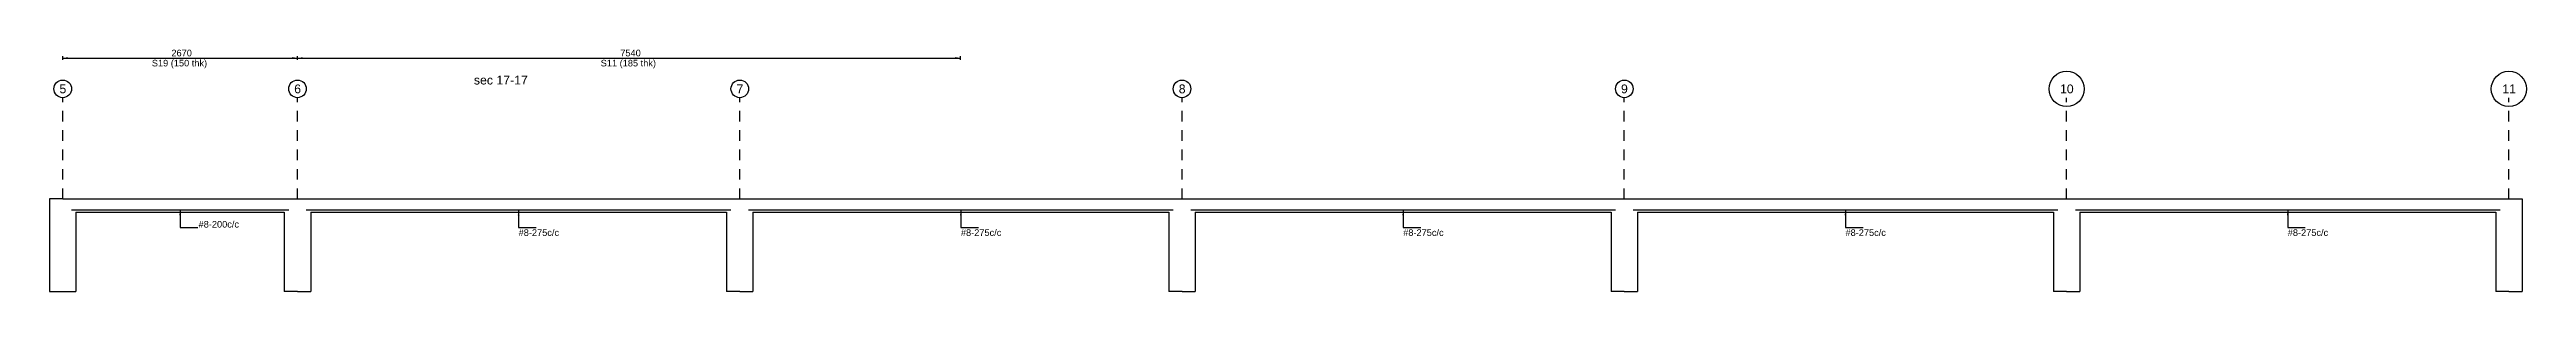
# Model space of a CAD drawing. Extents: x 0 to 119, y -5 to 121.
# Drawn here: x 70.41 to 98.58, y 106.83 to 109.58 of the extents above; entities that cross this region are included whole.
import ezdxf

# ---------------------------------------------------------------- set-up
doc = ezdxf.new("R2010")
doc.units = 0
doc.linetypes.add('ACAD_ISO02W100', pattern=[15, 12, -3])
for name, color, linetype in [('Axisline', 7, 'CONTINUOUS'), ('Axisline_Name', 1, 'CONTINUOUS'), ('LongBars', 1, 'CONTINUOUS'), ('Longsection', 2, 'CONTINUOUS'), ('Section_Name', 1, 'CONTINUOUS'), ('Slab_Bottom_Steel', 1, 'CONTINUOUS'), ('Slab_ID', 4, 'CONTINUOUS'), ('Span_Dim', 7, 'CONTINUOUS'), ('span_line', 7, 'CONTINUOUS')]:
    doc.layers.add(name, color=color, linetype=linetype)
doc.styles.add('STRUDS_Arial', font='ARIAL.TTF', dxfattribs={"height": 0.04})

msp = doc.modelspace()

# ---------------------------------------------------------------- texts
at = {"layer": 'Axisline_Name', "style": 'STRUDS_Arial'}
for s, p in [('5', (70.5205, 109.08)), ('6', (73.1905, 109.08)), ('7', (78.2205, 109.08)), ('8', (83.2505, 109.08)), ('9', (88.2805, 109.08)), ('10', (93.273, 109.08)), ('11', (98.303, 109.08))]:
    msp.add_text(s, height=0.1, dxfattribs=at).set_placement(p)
at = {"layer": 'LongBars', "style": 'STRUDS_Arial'}
msp.add_text('#8-200c/c', height=0.075, dxfattribs=at).set_placement((72.103, 107.555))
at = {"layer": 'Section_name', "style": 'STRUDS_Arial'}
msp.add_text('sec 17-17', height=0.1, dxfattribs=at).set_placement((75.234, 109.18))
at = {"layer": 'Slab_Bottom_Steel', "style": 'STRUDS_Arial'}
for p in [(75.743, 107.46), (80.773, 107.46), (85.803, 107.46), (90.833, 107.46), (95.863, 107.46)]:
    msp.add_text('#8-275c/c', height=0.075, dxfattribs=at).set_placement(p)
at = {"layer": 'Slab_ID', "style": 'STRUDS_Arial'}
for s, p in [('S19 (150 thk)', (71.5713, 109.385)), ('S11 (185 thk)', (76.6763, 109.385))]:
    msp.add_text(s, height=0.075, dxfattribs=at).set_placement(p)
at = {"layer": 'Span_Dim', "style": 'STRUDS_Arial'}
for s, p in [('2670', (71.794, 109.5)), ('7540', (76.899, 109.5))]:
    msp.add_text(s, height=0.075, dxfattribs=at).set_placement(p)

# ---------------------------------------------------------------- linework, layer by layer
at = {"layer": 'Axisline', "linetype": 'ACAD_ISO02W100', "ltscale": 0.01}
for p, q in [((70.558, 107.88), (70.558, 109.03)), ((73.228, 107.88), (73.228, 109.03)), ((78.258, 107.88), (78.258, 109.03)), ((83.288, 107.88), (83.288, 109.03)), ((88.318, 107.88), (88.318, 109.03)), ((93.348, 107.88), (93.348, 109.03)), ((98.378, 107.88), (98.378, 109.03))]:
    msp.add_line(p, q, dxfattribs=at)
at = {"layer": 'Axisline'}
for centre, radius in [((93.348, 109.13), 0.2), ((98.378, 109.13), 0.2), ((70.558, 109.13), 0.1), ((73.228, 109.13), 0.1), ((78.258, 109.13), 0.1), ((83.288, 109.13), 0.1), ((88.318, 109.13), 0.1)]:
    msp.add_circle(centre, radius, dxfattribs=at)
at = {"layer": 'Longsection'}
for p, q in [((70.558, 107.88), (70.408, 107.88)), ((70.408, 107.88), (70.408, 106.83)), ((70.558, 107.88), (73.228, 107.88)), ((70.708, 107.73), (73.078, 107.73)), ((70.708, 107.73), (70.708, 106.83)), ((73.078, 107.73), (73.078, 106.83)), ((73.228, 107.88), (78.258, 107.88)), ((73.378, 107.73), (78.108, 107.73)), ((73.378, 107.73), (73.378, 106.83)), ((78.108, 107.73), (78.108, 106.83)), ((78.258, 107.88), (83.288, 107.88)), ((78.408, 107.73), (83.138, 107.73)), ((78.408, 107.73), (78.408, 106.83)), ((83.138, 107.73), (83.138, 106.83)), ((83.288, 107.88), (88.318, 107.88)), ((83.438, 107.73), (88.168, 107.73)), ((83.438, 107.73), (83.438, 106.83)), ((88.168, 107.73), (88.168, 106.83)), ((88.318, 107.88), (93.348, 107.88)), ((88.468, 107.73), (93.198, 107.73)), ((88.468, 107.73), (88.468, 106.83)), ((93.198, 107.73), (93.198, 106.83)), ((93.348, 107.88), (98.378, 107.88)), ((93.498, 107.73), (98.228, 107.73)), ((93.498, 107.73), (93.498, 106.83)), ((98.228, 107.73), (98.228, 106.83)), ((98.378, 107.88), (98.528, 107.88)), ((98.528, 107.88), (98.528, 106.83)), ((70.408, 106.83), (70.558, 106.83)), ((70.558, 106.83), (70.708, 106.83)), ((73.228, 106.83), (73.078, 106.83)), ((73.228, 106.83), (73.378, 106.83)), ((78.258, 106.83), (78.108, 106.83)), ((78.258, 106.83), (78.408, 106.83)), ((83.288, 106.83), (83.138, 106.83)), ((83.288, 106.83), (83.438, 106.83)), ((88.318, 106.83), (88.168, 106.83)), ((88.318, 106.83), (88.468, 106.83)), ((93.348, 106.83), (93.198, 106.83)), ((93.348, 106.83), (93.498, 106.83)), ((98.378, 106.83), (98.228, 106.83)), ((98.378, 106.83), (98.528, 106.83))]:
    msp.add_line(p, q, dxfattribs=at)
at = {"layer": 'Slab_Bottom_Steel'}
for p, q in [((70.658, 107.755), (73.128, 107.755)), ((71.893, 107.755), (71.893, 107.555)), ((73.328, 107.755), (78.158, 107.755)), ((75.743, 107.755), (75.743, 107.555)), ((78.358, 107.755), (83.188, 107.755)), ((80.773, 107.755), (80.773, 107.555)), ((83.388, 107.755), (88.218, 107.755)), ((85.803, 107.755), (85.803, 107.555)), ((88.418, 107.755), (93.248, 107.755)), ((90.833, 107.755), (90.833, 107.555)), ((93.448, 107.755), (98.278, 107.755)), ((95.863, 107.755), (95.863, 107.555)), ((71.893, 107.555), (72.093, 107.555)), ((75.743, 107.555), (75.943, 107.555)), ((80.773, 107.555), (80.973, 107.555)), ((85.803, 107.555), (86.003, 107.555)), ((90.833, 107.555), (91.033, 107.555)), ((95.863, 107.555), (96.063, 107.555))]:
    msp.add_line(p, q, dxfattribs=at)
for points in [[(71.893, 107.755), (71.883, 107.695), (71.893, 107.755), (71.903, 107.695)], [(75.743, 107.755), (75.733, 107.695), (75.743, 107.755), (75.753, 107.695)], [(80.773, 107.755), (80.763, 107.695), (80.773, 107.755), (80.783, 107.695)], [(85.803, 107.755), (85.793, 107.695), (85.803, 107.755), (85.813, 107.695)], [(90.833, 107.755), (90.823, 107.695), (90.833, 107.755), (90.843, 107.695)], [(95.863, 107.755), (95.853, 107.695), (95.863, 107.755), (95.873, 107.695)]]:
    msp.add_solid(points, dxfattribs=at)
at = {"layer": 'Span_Line'}
for p, q in [((70.558, 109.46), (70.558, 109.5)), ((70.558, 109.48), (73.228, 109.48)), ((73.228, 109.46), (73.228, 109.5)), ((73.228, 109.46), (73.228, 109.5)), ((73.228, 109.48), (80.768, 109.48)), ((80.768, 109.46), (80.768, 109.5))]:
    msp.add_line(p, q, dxfattribs=at)
for points in [[(70.558, 109.48), (70.618, 109.49), (70.558, 109.48), (70.618, 109.47)], [(73.228, 109.48), (73.168, 109.492), (73.228, 109.48), (73.168, 109.47)], [(73.228, 109.48), (73.288, 109.49), (73.228, 109.48), (73.288, 109.47)], [(80.768, 109.48), (80.708, 109.492), (80.768, 109.48), (80.708, 109.47)]]:
    msp.add_solid(points, dxfattribs=at)

msp.set_redraw_order([(e.dxf.handle, doc.entitydb.next_handle()) for e in msp.query("TEXT MTEXT ATTDEF DIMENSION ARC_DIMENSION")])  # texts and dimensions are drawn at this point

doc.saveas('drawing.dxf')
